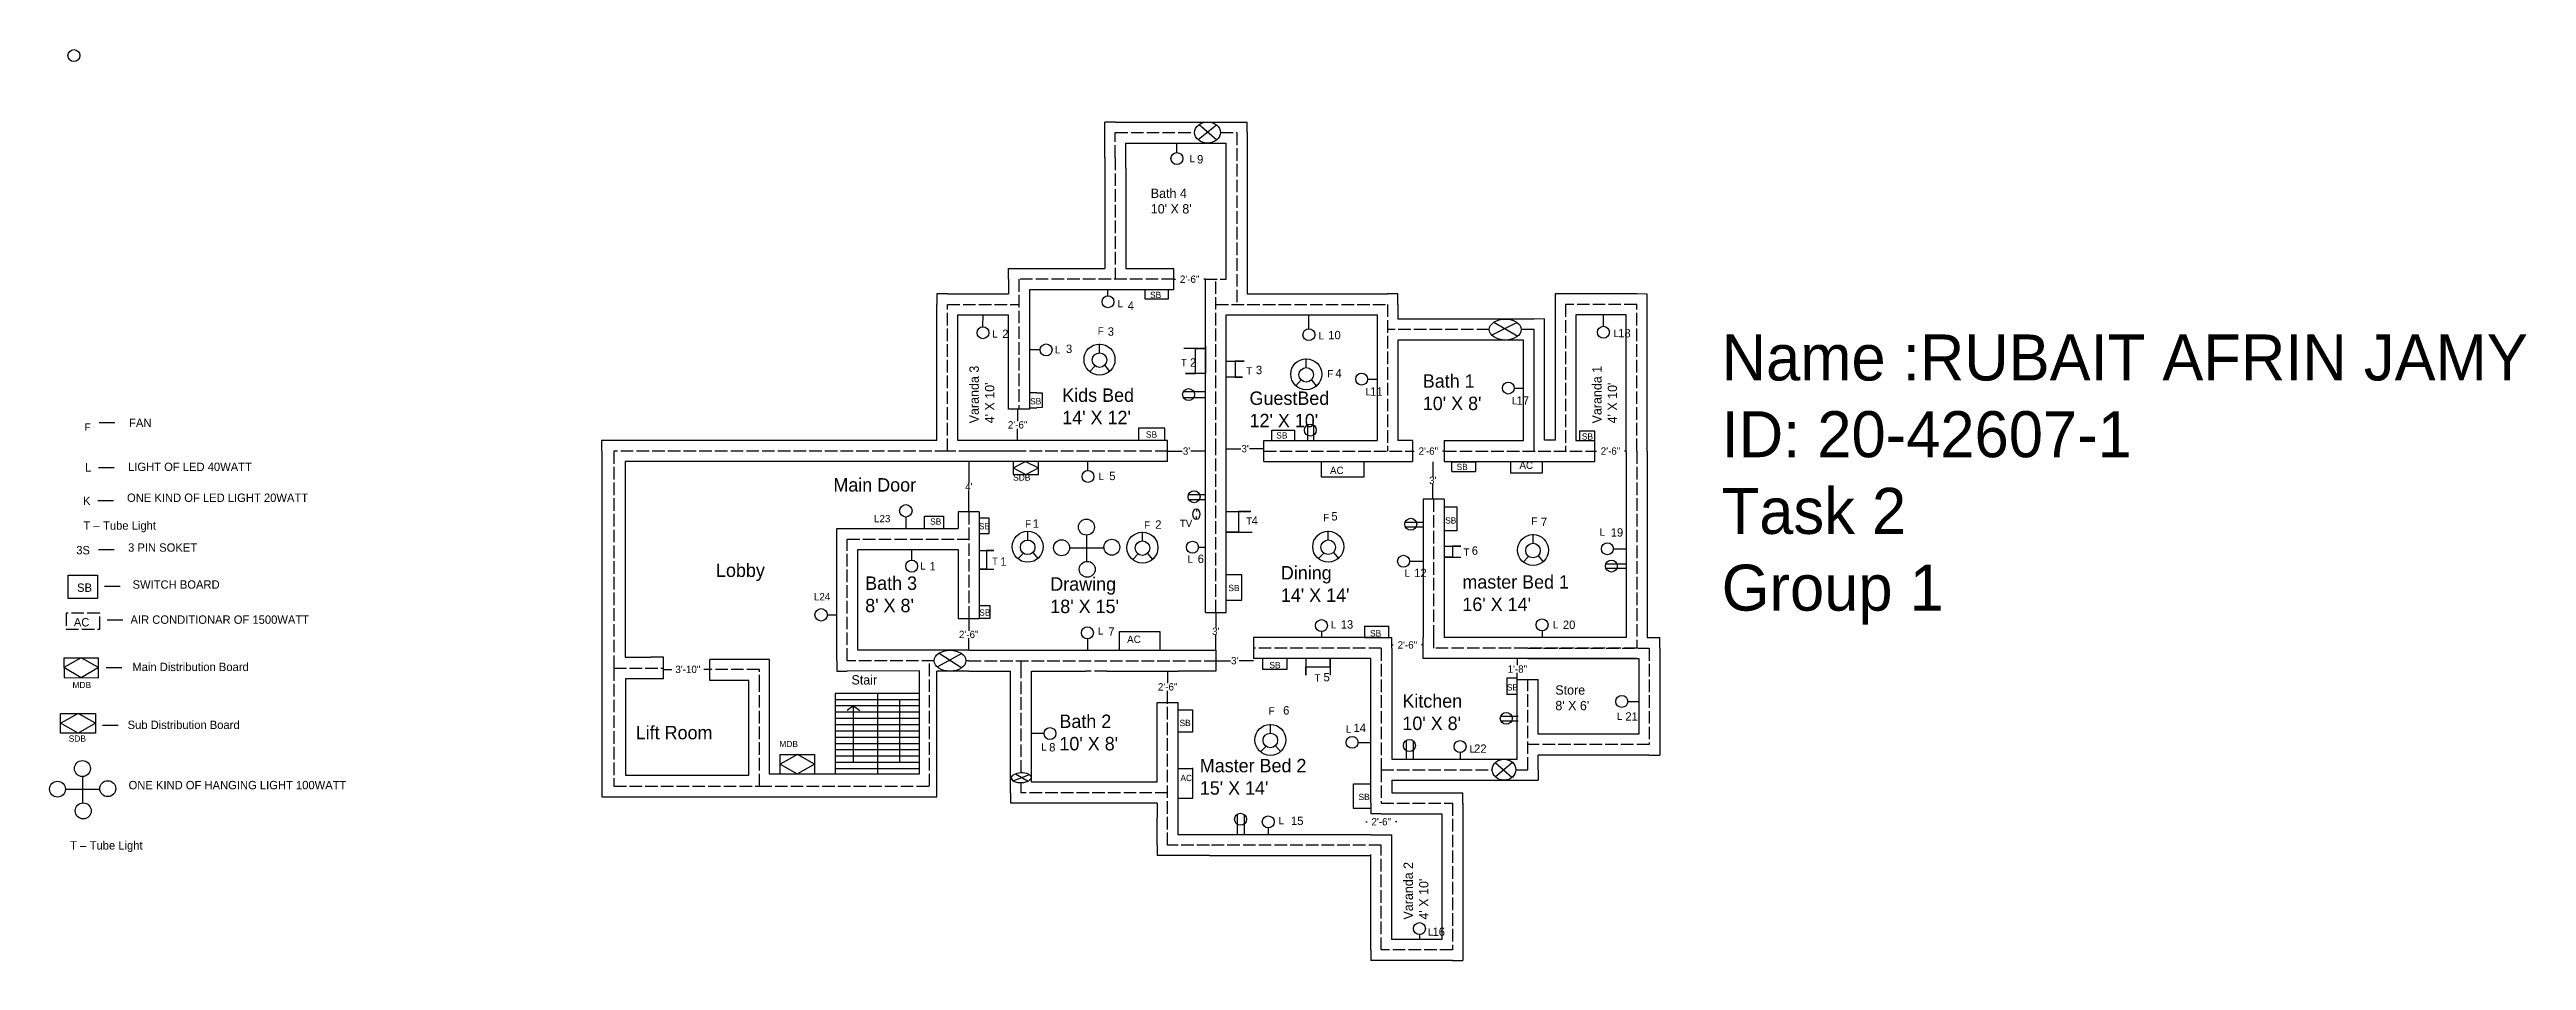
# Model space of a CAD drawing. Header units: inches. Extents: x -5062 to 1238, y 103 to 1231.
# Drawn here: x -2582 to -216, y 103 to 972 of the extents above; entities that cross this region are included whole.
import ezdxf

# ---------------------------------------------------------------- set-up
doc = ezdxf.new("R2010")
doc.units = ezdxf.units.IN
doc.header["$MEASUREMENT"] = 0
doc.linetypes.add('ACAD_ISO02W100', pattern=[15, 12, -3])
doc.dimstyles.new('Group Task', dxfattribs={"dimtxt": 7, "dimasz": 0.18, "dimexe": 0.18, "dimexo": 0.0625, "dimgap": 0.09, "dimtad": 0, "dimtih": 1, "dimtoh": 1, "dimdec": 0, "dimzin": 0, "dimdsep": 46, "dimlunit": 3, "dimtxsty": 'Standard', "dimcen": 0.09, "dimse1": 1, "dimse2": 1, "dimadec": 0, "dimazin": 0, "dimtfac": 1, "dimtdec": 0, "dimtofl": 0, "dimtmove": 0, "dimatfit": 3, "dimfxl": 1, "dimtolj": 1, "dimtzin": 0, "dimarcsym": 0})

msp = doc.modelspace()

# ---------------------------------------------------------------- texts
at = {"attachment_point": 1}
for s, insert, char_height, width in [('L', (-1493.1, 871.2), 7, 4.464), ('9', (-1486, 871.1), 8, 50.504), ("Bath 4\\P10' X 8'", (-1530.2, 839.1), 8.91, 5507.862), ('SB', (-1530.9, 740.6), 6, 9.579), ('L', (-1561.9, 732.9), 7, 4.464), ('4', (-1552.3, 731.4), 8, 50.504), ('L', (-1681.7, 704), 7, 4.464), ('2', (-1672.1, 704.5), 8, 50.504), ('L', (-1621.8, 688.9), 7, 4.464), ('3', (-1611.2, 690.2), 8, 50.504), ('F', (-1580.9, 706.7), 7, 13.839), ('3', (-1571.3, 706.7), 8, 50.504), ('L', (-1370, 702.2), 7, 4.464), ('10', (-1360.7, 703.3), 8, 50.504), ('L', (-1088.1, 704.5), 7, 4.464), ('18', (-1083.7, 705.1), 8, 50.504), ('Name :RUBAIT AFRIN JAMY\\PID: 20-42607-1^JTask 2^JGroup 1', (-984.9, 699.9), 43.913, 135410.496), ('T', (-1501.4, 676.6), 7, 5.272), ('2', (-1492.8, 677.1), 8, 50.504), ('T', (-1439.2, 668.6), 7, 5.272), ('3', (-1429.8, 670), 8, 50.504), ('F', (-1361.6, 665.9), 7, 13.839), ('4', (-1353.9, 666.8), 8, 50.504), ("Bath 1 \\P10' X 8'", (-1270.4, 661.9), 12.81, 13509.566), ('SB', (-1645.5, 639.2), 6, 9.579), ("Kids Bed\\P14' X 12'", (-1614.8, 648.4), 12.81, 13509.566), ("GuestBed \\P12' X 10'", (-1435.9, 645.5), 12.81, 13509.566), ('L', (-1325.1, 648.7), 7, 4.464), ('11', (-1320.7, 649.4), 8, 50.504), ('L', (-1185.3, 640.2), 7, 4.464), ('17', (-1180.8, 640.8), 8, 50.504), ('FAN', (-2506.1, 619.6), 8, 48), ('F', (-2548.6, 615), 7, 4.217), ('SB', (-1534.9, 607.5), 6, 9.579), ('SB', (-1410.4, 606.6), 6, 9.579), ('SB', (-1118.5, 605.6), 6, 9.579), ('L', (-2548.1, 577.1), 8, 75), ('LIGHT OF LED 40WATT', (-2507.1, 577.6), 8, 152.265), ('L', (-1580.1, 568), 7, 4.464), ('5', (-1569.9, 568.9), 8, 50.504), ('AC', (-1359, 573.7), 7, 24.13), ('SB', (-1238.1, 576.5), 6, 9.579), ('AC', (-1178.1, 578.6), 7, 14.339), ('K', (-2550.1, 545.1), 8, 75), ('ONE KIND OF LED LIGHT 20WATT', (-2508.1, 548.1), 8, 224.828), ('Main Door', (-1833.4, 562.8), 12.81, 13509.566), ('SDB', (-1661.7, 566.4), 6, 24.048), ('T {\\fArial|b0|i0|c0|p34;– }Tube Light ', (-2549.8, 521.6), 8, 298.098), ('L23', (-1794.6, 527.7), 7, 4.464), ('SB', (-1741, 524.4), 6, 9.579), ('F', (-1650.3, 522.7), 7, 13.839), ('1', (-1643, 523.4), 8, 50.504), ('F', (-1536.6, 521.5), 7, 13.839), ('2', (-1525.9, 522.5), 8, 50.504), ('TV', (-1502.5, 523.1), 7, 2.594), ('T', (-1439.2, 525.3), 7, 5.272), ('4', (-1433.9, 526.3), 8, 50.504), ('F', (-1365.6, 528.7), 7, 13.839), ('5', (-1357.7, 530.4), 8, 50.504), ('SB', (-1249.1, 525.5), 6, 9.579), ('F', (-1166.7, 525.3), 7, 13.839), ('7', (-1157.6, 525), 8, 50.504), ('3S', (-2556.6, 498.1), 8, 70.5), ('3 PIN SOKET', (-2507.1, 500.6), 8, 107.882), ('SB', (-1694.4, 519.9), 6, 9.579), ('6', (-1223.6, 497.7), 8, 50.504), ('L', (-1101.5, 514.8), 7, 4.464), ('19', (-1090.9, 515), 8, 50.504), ('Lobby', (-1945.5, 481.3), 12.81, 13509.566), ('L', (-1750.5, 482.5), 7, 4.464), ('1', (-1741.6, 482.7), 8, 50.504), ('T', (-1681.9, 487), 7, 5.272), ('1', (-1673.9, 487.2), 8, 50.504), ('L', (-1495.1, 489.1), 7, 4.464), ('6', (-1485.4, 489.8), 8, 50.504), ("Dining \\P14' X 14'", (-1406, 478.9), 12.81, 13509.566), ('L', (-1287.8, 475.8), 7, 4.464), ('12', (-1278.6, 476.4), 8, 50.504), ('T', (-1231.5, 495.7), 7, 5.272), ('SB', (-2555.8, 462.3), 8, 84.5), ('SWITCH BOARD', (-2502.8, 465.3), 8, 100.837), ('L24', (-1852, 453.2), 7, 4.464), ("Bath 3 \\P8' X 8'", (-1803, 469), 12.81, 13509.566), ("Drawing \\P18' X 15'", (-1626.2, 468.2), 12.81, 13509.566), ('SB', (-1456.1, 461), 6, 9.579), ("master Bed 1 \\P16' X 14'", (-1232.6, 470.2), 12.805, 13509.566), ('AC', (-2558.9, 429.3), 8, 20.5), ('AIR CONDITIONAR OF 1500WATT', (-2504.8, 431.8), 8, 206.511), ('SB', (-1694.1, 437.6), 6, 9.579), ('L', (-1358.1, 426.4), 7, 4.464), ('13', (-1348.8, 427.2), 8, 50.504), ('L', (-1146.2, 426.5), 7, 4.464), ('20', (-1136.6, 426.9), 8, 50.504), ('L', (-1580.8, 420.6), 7, 4.464), ('7', (-1570.7, 420.5), 8, 50.504), ('AC', (-1552.8, 412.5), 7, 23.744), ('SB', (-1320.8, 417.8), 6, 9.579), ('Main Distribution Board', (-2503, 386.7), 8, 171.181), ('SB', (-1416.9, 387.4), 6, 9.579), ('MDB', (-2560.2, 368.4), 6, 33.783), ('Stair', (-1816.1, 374.8), 8.91, 5507.862), ('T', (-1373.9, 375.7), 7, 5.272), ('5', (-1365.2, 376.9), 8, 50.504), ("Kitchen\\P10' X 8'", (-1289.9, 356.6), 12.81, 13509.566), ('SB', (-1190.1, 366.2), 6, 9.579), ("Store\\P8' X 6'", (-1143.8, 365.1), 8.91, 5507.862), (' Sub Distribution Board', (-2510.5, 331.4), 8, 205.603), ("Bath 2\\P10' X 8'", (-1617.5, 337.2), 12.81, 13509.566), ('SB', (-1502.8, 332.2), 6, 9.579), ('F', (-1417.7, 344.2), 7, 13.839), ('6', (-1403.8, 345.2), 8, 50.504), ('L', (-1084.9, 339.1), 7, 4.464), ('21', (-1076.9, 339.4), 8, 50.504), ('SDB', (-2563.8, 317.3), 6, 24.048), ('Lift Room', (-2022.2, 326.4), 12.81, 13509.566), ('MDB', (-1885, 312.1), 6, 33.783), ('L', (-1634.8, 309.8), 7, 4.464), ('8', (-1627.3, 310), 8, 50.504), ('L', (-1343.9, 326.8), 7, 4.464), ('14', (-1336.6, 328.5), 8, 50.504), ('L', (-1225.8, 308), 7, 4.464), ('22', (-1221.4, 308.7), 8, 50.504), ("Master Bed 2 \\P15' X 14'", (-1483.4, 294.9), 12.805, 13509.566), ('ONE KIND OF HANGING LIGHT 100WATT', (-2506.6, 273.9), 8, 269.915), ('AC', (-1501.9, 279.7), 6, 8.76), ('SB', (-1331.8, 261.6), 6, 9.579), ('L', (-1408.1, 239.6), 7, 4.464), ('15', (-1396.3, 239.8), 8, 50.504), ('T {\\fArial|b0|i0|c0|p34;– }Tube Light ', (-2562.6, 216.4), 8, 298.098), ('L', (-1265.6, 133.3), 7, 4.464), ('16', (-1261.1, 134), 8, 50.504)]:
    msp.add_mtext(s, dxfattribs=dict(at, insert=insert, char_height=char_height, width=width))
at = {"char_height": 8.91, "width": 5507.862, "attachment_point": 1, "rotation": 90}
for s, insert in [("Varanda 3\\P4' X 10'", (-1703.4, 615.1)), ("Varanda 1\\P4' X 10'", (-1108.6, 615)), ("Varanda 2\\P4' X 10'", (-1288.8, 141.6))]:
    msp.add_mtext(s, dxfattribs=dict(at, insert=insert))

# ---------------------------------------------------------------- blocks, each defined once
blk = doc.blocks.new('*D1')
at = {"color": 0, "lineweight": -2}
for p, q in [((-1657.4, 628.4), (-1657.4, 617.2)), ((-1657.4, 598.8), (-1657.4, 610))]:
    blk.add_line(p, q, dxfattribs=at)
at = {"color": 0}
for points in [[(-1657.4, 628.4), (-1657.3, 628.4), (-1657.4, 628.6)], [(-1657.4, 598.8), (-1657.3, 598.8), (-1657.4, 598.6)]]:
    blk.add_solid(points, dxfattribs=at)
at = {"layer": 'Defpoints', "color": 0}
for p in [(-1691.8, 628.6), (-1691.8, 598.6), (-1657.4, 598.6)]:
    blk.add_point(p, dxfattribs=at)
at = {"color": 0, "insert": (-1657.4, 613.6), "char_height": 7, "attachment_point": 5}
blk.add_mtext('\\A1;2\'-6"', dxfattribs=at)
blk = doc.blocks.new('*D2')
at = {"color": 0, "lineweight": -2}
for p, q in [((-1513.9, 588.6), (-1500.2, 588.6)), ((-1478.2, 588.6), (-1491.9, 588.6))]:
    blk.add_line(p, q, dxfattribs=at)
at = {"color": 0}
for points in [[(-1513.9, 588.6), (-1513.9, 588.6), (-1514.1, 588.6)], [(-1478.2, 588.6), (-1478.2, 588.6), (-1478.1, 588.6)]]:
    blk.add_solid(points, dxfattribs=at)
at = {"layer": 'Defpoints', "color": 0}
for p in [(-1514.1, 588.6), (-1478.1, 588.6), (-1478.1, 588.6)]:
    blk.add_point(p, dxfattribs=at)
at = {"color": 0, "insert": (-1496.1, 588.6), "char_height": 7, "attachment_point": 5}
blk.add_mtext("\\A1;3'", dxfattribs=at)
blk = doc.blocks.new('*D3')
at = {"color": 0, "lineweight": -2}
for p, q in [((-1457.9, 590.9), (-1444.2, 590.9)), ((-1422.2, 590.9), (-1435.9, 590.9))]:
    blk.add_line(p, q, dxfattribs=at)
at = {"color": 0}
for points in [[(-1457.9, 590.9), (-1457.9, 590.9), (-1458.1, 590.9)], [(-1422.2, 590.9), (-1422.2, 590.9), (-1422.1, 590.9)]]:
    blk.add_solid(points, dxfattribs=at)
at = {"layer": 'Defpoints', "color": 0}
for p in [(-1458.1, 590.9), (-1458.1, 588.6), (-1422.1, 588.6)]:
    blk.add_point(p, dxfattribs=at)
at = {"color": 0, "insert": (-1440.1, 590.9), "char_height": 7, "attachment_point": 5}
blk.add_mtext("\\A1;3'", dxfattribs=at)
blk = doc.blocks.new('*D4')
at = {"color": 0, "lineweight": -2}
for p, q in [((-1507.9, 752.6), (-1506.6, 752.6)), ((-1478.2, 752.6), (-1479.6, 752.6))]:
    blk.add_line(p, q, dxfattribs=at)
at = {"color": 0}
for points in [[(-1507.9, 752.6), (-1507.9, 752.6), (-1508.1, 752.6)], [(-1478.2, 752.6), (-1478.2, 752.6), (-1478.1, 752.6)]]:
    blk.add_solid(points, dxfattribs=at)
at = {"layer": 'Defpoints', "color": 0}
for p in [(-1508.1, 752.6), (-1478.1, 752.6), (-1478.1, 752.6)]:
    blk.add_point(p, dxfattribs=at)
at = {"color": 0, "insert": (-1493.1, 752.6), "char_height": 7, "attachment_point": 5}
blk.add_mtext('\\A1;2\'-6"', dxfattribs=at)
blk = doc.blocks.new('*D5')
at = {"color": 0, "lineweight": -2}
for p, q in [((-1279.9, 588.6), (-1278.6, 588.6)), ((-1250.2, 588.6), (-1251.6, 588.6))]:
    blk.add_line(p, q, dxfattribs=at)
at = {"color": 0}
for points in [[(-1279.9, 588.6), (-1279.9, 588.6), (-1280.1, 588.6)], [(-1250.2, 588.6), (-1250.2, 588.6), (-1250.1, 588.6)]]:
    blk.add_solid(points, dxfattribs=at)
at = {"layer": 'Defpoints', "color": 0}
for p in [(-1280.1, 588.6), (-1280.1, 588.6), (-1250.1, 588.6)]:
    blk.add_point(p, dxfattribs=at)
at = {"color": 0, "insert": (-1265.1, 588.6), "char_height": 7, "attachment_point": 5}
blk.add_mtext('\\A1;2\'-6"', dxfattribs=at)
blk = doc.blocks.new('*D6')
at = {"color": 0, "lineweight": -2}
for p, q in [((-1105.9, 588.6), (-1104.6, 588.6)), ((-1076.2, 588.6), (-1077.6, 588.6))]:
    blk.add_line(p, q, dxfattribs=at)
at = {"color": 0}
for points in [[(-1105.9, 588.6), (-1105.9, 588.6), (-1106.1, 588.6)], [(-1076.2, 588.6), (-1076.2, 588.6), (-1076.1, 588.6)]]:
    blk.add_solid(points, dxfattribs=at)
at = {"layer": 'Defpoints', "color": 0}
for p in [(-1106.1, 588.6), (-1076.1, 588.6), (-1076.1, 588.6)]:
    blk.add_point(p, dxfattribs=at)
at = {"color": 0, "insert": (-1091.1, 588.6), "char_height": 7, "attachment_point": 5}
blk.add_mtext('\\A1;2\'-6"', dxfattribs=at)
blk = doc.blocks.new('*D7')
at = {"color": 0, "lineweight": -2}
for p, q in [((-1260.9, 578.4), (-1260.9, 564.2)), ((-1260.9, 542.8), (-1260.9, 557))]:
    blk.add_line(p, q, dxfattribs=at)
at = {"color": 0}
for points in [[(-1261, 578.4), (-1260.9, 578.4), (-1260.9, 578.6)], [(-1261, 542.8), (-1260.9, 542.8), (-1260.9, 542.6)]]:
    blk.add_solid(points, dxfattribs=at)
at = {"layer": 'Defpoints', "color": 0}
for p in [(-1260.9, 578.6), (-1250.1, 578.6), (-1250.1, 542.6)]:
    blk.add_point(p, dxfattribs=at)
at = {"color": 0, "insert": (-1260.9, 560.6), "char_height": 7, "attachment_point": 5}
blk.add_mtext("\\A1;3'", dxfattribs=at)
blk = doc.blocks.new('*D8')
at = {"color": 0, "lineweight": -2}
for p, q in [((-1299.9, 403.6), (-1298.6, 403.6)), ((-1270.2, 403.6), (-1271.6, 403.6))]:
    blk.add_line(p, q, dxfattribs=at)
at = {"color": 0}
for points in [[(-1299.9, 403.6), (-1299.9, 403.5), (-1300.1, 403.6)], [(-1270.2, 403.6), (-1270.2, 403.5), (-1270.1, 403.6)]]:
    blk.add_solid(points, dxfattribs=at)
at = {"layer": 'Defpoints', "color": 0}
for p in [(-1300.1, 403.6), (-1300.1, 403.6), (-1270.1, 403.6)]:
    blk.add_point(p, dxfattribs=at)
at = {"color": 0, "insert": (-1285.1, 403.6), "char_height": 7, "attachment_point": 5}
blk.add_mtext('\\A1;2\'-6"', dxfattribs=at)
blk = doc.blocks.new('*D9')
at = {"color": 0, "lineweight": -2}
for p, q in [((-1180.1, 390.4), (-1180.1, 384.2)), ((-1180.1, 370.8), (-1180.1, 377))]:
    blk.add_line(p, q, dxfattribs=at)
at = {"color": 0}
for points in [[(-1180.1, 390.4), (-1180, 390.4), (-1180.1, 390.6)], [(-1180.1, 370.8), (-1180, 370.8), (-1180.1, 370.6)]]:
    blk.add_solid(points, dxfattribs=at)
at = {"layer": 'Defpoints', "color": 0}
for p in [(-1181.5, 390.6), (-1180.1, 370.6), (-1180.1, 370.6)]:
    blk.add_point(p, dxfattribs=at)
at = {"color": 0, "insert": (-1180.1, 380.6), "char_height": 7, "attachment_point": 5}
blk.add_mtext('\\A1;1\'-8"', dxfattribs=at)
blk = doc.blocks.new('*D10')
at = {"color": 0, "lineweight": -2}
for p, q in [((-1468.1, 434.4), (-1468.1, 420.2)), ((-1468.1, 398.8), (-1468.1, 413))]:
    blk.add_line(p, q, dxfattribs=at)
at = {"color": 0}
for points in [[(-1468.1, 434.4), (-1468, 434.4), (-1468.1, 434.6)], [(-1468.1, 398.8), (-1468, 398.8), (-1468.1, 398.6)]]:
    blk.add_solid(points, dxfattribs=at)
at = {"layer": 'Defpoints', "color": 0}
for p in [(-1468.1, 434.6), (-1468.1, 398.6), (-1468.1, 398.6)]:
    blk.add_point(p, dxfattribs=at)
at = {"color": 0, "insert": (-1468.1, 416.6), "char_height": 7, "attachment_point": 5}
blk.add_mtext("\\A1;3'", dxfattribs=at)
blk = doc.blocks.new('*D11')
at = {"color": 0, "lineweight": -2}
for p, q in [((-1467.9, 388.6), (-1454.2, 388.6)), ((-1432.2, 388.6), (-1445.9, 388.6))]:
    blk.add_line(p, q, dxfattribs=at)
at = {"color": 0}
for points in [[(-1467.9, 388.6), (-1467.9, 388.6), (-1468.1, 388.6)], [(-1432.2, 388.6), (-1432.2, 388.6), (-1432.1, 388.6)]]:
    blk.add_solid(points, dxfattribs=at)
at = {"layer": 'Defpoints', "color": 0}
for p in [(-1468.1, 388.6), (-1468.1, 388.6), (-1432.1, 400.6)]:
    blk.add_point(p, dxfattribs=at)
at = {"color": 0, "insert": (-1450.1, 388.6), "char_height": 7, "attachment_point": 5}
blk.add_mtext("\\A1;3'", dxfattribs=at)
blk = doc.blocks.new('*D12')
at = {"color": 0, "lineweight": -2}
for p, q in [((-1704.1, 578.4), (-1704.1, 558.2)), ((-1704.1, 530.8), (-1704.1, 551))]:
    blk.add_line(p, q, dxfattribs=at)
at = {"color": 0}
for points in [[(-1704.1, 578.4), (-1704, 578.4), (-1704.1, 578.6)], [(-1704.1, 530.8), (-1704, 530.8), (-1704.1, 530.6)]]:
    blk.add_solid(points, dxfattribs=at)
at = {"layer": 'Defpoints', "color": 0}
for p in [(-1704.1, 578.6), (-1704.1, 578.6), (-1704.1, 530.6)]:
    blk.add_point(p, dxfattribs=at)
at = {"color": 0, "insert": (-1704.1, 554.6), "char_height": 7, "attachment_point": 5}
blk.add_mtext("\\A1;4'", dxfattribs=at)
blk = doc.blocks.new('*D13')
at = {"color": 0, "lineweight": -2}
for p, q in [((-1324.9, 234.9), (-1323.6, 234.9)), ((-1295.3, 234.9), (-1296.6, 234.9))]:
    blk.add_line(p, q, dxfattribs=at)
at = {"color": 0}
for points in [[(-1324.9, 234.9), (-1324.9, 234.8), (-1325.1, 234.9)], [(-1295.3, 234.9), (-1295.3, 234.8), (-1295.1, 234.9)]]:
    blk.add_solid(points, dxfattribs=at)
at = {"layer": 'Defpoints', "color": 0}
for p in [(-1325.1, 234.9), (-1325.1, 234.9), (-1295.1, 234.9)]:
    blk.add_point(p, dxfattribs=at)
at = {"color": 0, "insert": (-1310.1, 234.9), "char_height": 7, "attachment_point": 5}
blk.add_mtext('\\A1;2\'-6"', dxfattribs=at)
blk = doc.blocks.new('*D14')
at = {"color": 0, "lineweight": -2}
for p, q in [((-1514.1, 378.4), (-1514.1, 367.2)), ((-1514.1, 348.8), (-1514.1, 360))]:
    blk.add_line(p, q, dxfattribs=at)
at = {"color": 0}
for points in [[(-1514.1, 378.4), (-1514, 378.4), (-1514.1, 378.6)], [(-1514.1, 348.8), (-1514, 348.8), (-1514.1, 348.6)]]:
    blk.add_solid(points, dxfattribs=at)
at = {"layer": 'Defpoints', "color": 0}
for p in [(-1514.1, 378.6), (-1514.1, 348.6), (-1514.1, 348.6)]:
    blk.add_point(p, dxfattribs=at)
at = {"color": 0, "insert": (-1514.1, 363.6), "char_height": 7, "attachment_point": 5}
blk.add_mtext('\\A1;2\'-6"', dxfattribs=at)
blk = doc.blocks.new('*D15')
at = {"color": 0, "linetype": 'ACAD_ISO02W100', "lineweight": -2}
for p, q in [((-1995.3, 380.3), (-1987.6, 380.3)), ((-1949.4, 380.3), (-1957.1, 380.3))]:
    blk.add_line(p, q, dxfattribs=at)
at = {"color": 0, "linetype": 'ACAD_ISO02W100'}
for points in [[(-1995.3, 380.3), (-1995.3, 380.3), (-1995.5, 380.3)], [(-1949.4, 380.3), (-1949.4, 380.3), (-1949.2, 380.3)]]:
    blk.add_solid(points, dxfattribs=at)
at = {"layer": 'Defpoints', "color": 0, "linetype": 'ACAD_ISO02W100'}
for p in [(-1995.5, 381.6), (-1949.2, 380.3), (-1949.2, 380.3)]:
    blk.add_point(p, dxfattribs=at)
at = {"color": 0, "linetype": 'ACAD_ISO02W100', "insert": (-1972.4, 380.3), "char_height": 7, "attachment_point": 5}
blk.add_mtext('\\A1;3\'-10"', dxfattribs=at)
blk = doc.blocks.new('*D16')
at = {"color": 0, "linetype": 'ACAD_ISO02W100', "lineweight": -2}
for p, q in [((-1704.1, 428.4), (-1704.1, 417.2)), ((-1704.1, 398.8), (-1704.1, 410))]:
    blk.add_line(p, q, dxfattribs=at)
at = {"color": 0, "linetype": 'ACAD_ISO02W100'}
for points in [[(-1704.1, 428.4), (-1704, 428.4), (-1704.1, 428.6)], [(-1704.1, 398.8), (-1704, 398.8), (-1704.1, 398.6)]]:
    blk.add_solid(points, dxfattribs=at)
at = {"layer": 'Defpoints', "color": 0, "linetype": 'ACAD_ISO02W100'}
for p in [(-1704.1, 428.6), (-1704.1, 398.6), (-1704.1, 398.6)]:
    blk.add_point(p, dxfattribs=at)
at = {"color": 0, "linetype": 'ACAD_ISO02W100', "insert": (-1704.1, 413.6), "char_height": 7, "attachment_point": 5}
blk.add_mtext('\\A1;2\'-6"', dxfattribs=at)

# ---------------------------------------------------------------- dimensions: what is measured, and where the dimension line sits
for base, p1, p2, picture, middle in [((-1478.1, 752.6), (-1508.1, 752.6), (-1478.1, 752.6), '*D4', (-1493.1, 752.6)), ((-1478.1, 588.6), (-1514.1, 588.6), (-1478.1, 588.6), '*D2', (-1496.1, 588.6)), ((-1458.1, 590.9), (-1422.1, 588.6), (-1458.1, 588.6), '*D3', (-1440.1, 590.9)), ((-1280.1, 588.6), (-1250.1, 588.6), (-1280.1, 588.6), '*D5', (-1265.1, 588.6)), ((-1076.1, 588.6), (-1106.1, 588.6), (-1076.1, 588.6), '*D6', (-1091.1, 588.6)), ((-1300.1, 403.6), (-1270.1, 403.6), (-1300.1, 403.6), '*D8', (-1285.1, 403.6)), ((-1468.1, 388.6), (-1432.1, 400.6), (-1468.1, 388.6), '*D11', (-1450.1, 388.6)), ((-1325.1, 234.9), (-1295.1, 234.9), (-1325.1, 234.9), '*D13', (-1310.1, 234.9))]:
    dim = msp.add_linear_dim(base=base, p1=p1, p2=p2, dimstyle='Group Task')
    dim.commit()
    dim.dimension.update_dxf_attribs({"geometry": picture, "text_midpoint": middle})
for base, p1, p2, picture, middle in [((-1657.4, 598.6), (-1691.8, 628.6), (-1691.8, 598.6), '*D1', (-1657.4, 613.6)), ((-1704.1, 578.6), (-1704.1, 530.6), (-1704.1, 578.6), '*D12', (-1704.1, 554.6)), ((-1260.9, 578.6), (-1250.1, 542.6), (-1250.1, 578.6), '*D7', (-1260.9, 560.6)), ((-1468.1, 398.6), (-1468.1, 434.6), (-1468.1, 398.6), '*D10', (-1468.1, 416.6)), ((-1514.1, 348.6), (-1514.1, 378.6), (-1514.1, 348.6), '*D14', (-1514.1, 363.6)), ((-1180.1, 370.6), (-1181.5, 390.6), (-1180.1, 370.6), '*D9', (-1180.1, 380.6))]:
    dim = msp.add_linear_dim(base=base, p1=p1, p2=p2, angle=90, dimstyle='Group Task')
    dim.commit()
    dim.dimension.update_dxf_attribs({"geometry": picture, "text_midpoint": middle})
at = {"linetype": 'ACAD_ISO02W100'}
dim = msp.add_linear_dim(base=(-1704.1, 398.6), p1=(-1704.1, 428.6), p2=(-1704.1, 398.6), angle=90, dimstyle='Group Task', dxfattribs=at)
dim.commit()
dim.dimension.update_dxf_attribs({"geometry": '*D16', "text_midpoint": (-1704.1, 413.6)})
dim = msp.add_linear_dim(base=(-1949.2, 380.3), p1=(-1995.5, 381.6), p2=(-1949.2, 380.3), dimstyle='Group Task', dxfattribs=at)
dim.commit()
dim.dimension.update_dxf_attribs({"geometry": '*D15', "text_midpoint": (-1972.4, 380.3)})

# ---------------------------------------------------------------- linework, layer by layer
for p, q in [((-1574.1, 878.6), (-1574.1, 902.6)), ((-1564.1, 902.6), (-1448.1, 902.6)), ((-1467.3, 899.7), (-1484.9, 885.7)), ((-1484, 900.3), (-1467.1, 885.6)), ((-1574.1, 868.6), (-1574.1, 878.6)), ((-1554.1, 882.6), (-1458.1, 882.6)), ((-1554.1, 858.6), (-1554.1, 882.6)), ((-1505.2, 873.5), (-1505.2, 882.6)), ((-1458.1, 868.6), (-1458.1, 878.6)), ((-1438.1, 892.6), (-1438.1, 738.6)), ((-1574.1, 868.6), (-1574.1, 762.8)), ((-1554.1, 858.6), (-1554.1, 762.6)), ((-1458.1, 752.6), (-1458.1, 868.6)), ((-1666.1, 752.6), (-1666.1, 762.8)), ((-1666.1, 762.8), (-1574.1, 762.8)), ((-1508.1, 762.6), (-1554.1, 762.6)), ((-1508.1, 742.6), (-1508.1, 762.6)), ((-1724.5, 738.6), (-1734.7, 738.6)), ((-1734.7, 738.6), (-1734.5, 728.6)), ((-1724.5, 738.6), (-1666.1, 738.6)), ((-1666.1, 752.6), (-1666.1, 738.6)), ((-1646.1, 742.6), (-1646.1, 628.6)), ((-1508.1, 742.6), (-1646.1, 742.6)), ((-1571.1, 736.9), (-1571.1, 742.6)), ((-1535.6, 733.6), (-1535.6, 742.6)), ((-1513.7, 733.6), (-1535.6, 733.6)), ((-1513.7, 742.6), (-1513.7, 733.6)), ((-1478.1, 588.6), (-1478.1, 752.6)), ((-1438.1, 738.6), (-1304.1, 738.6)), ((-1294.1, 738.8), (-1304.1, 738.6)), ((-1294.1, 728.6), (-1294.1, 738.8)), ((-1144, 738.6), (-1144.1, 728.6)), ((-1134.1, 738.6), (-1144, 738.6)), ((-1066.1, 738.6), (-1134.1, 738.6)), ((-1056.1, 738.5), (-1066.1, 738.6)), ((-1056.1, 728.6), (-1056.1, 738.5)), ((-1734.5, 598.6), (-1734.5, 728.6)), ((-1714.5, 598.6), (-1714.5, 718.6)), ((-1714.5, 718.6), (-1666.1, 718.6)), ((-1690.5, 707.3), (-1690.3, 718.6)), ((-1666.1, 628.6), (-1666.1, 718.6)), ((-1458.1, 718.6), (-1314.1, 718.6)), ((-1458.1, 588.6), (-1458.1, 718.6)), ((-1379.2, 705.4), (-1379.2, 718.6)), ((-1379.2, 718.6), (-1331, 718.6)), ((-1314.1, 718.6), (-1314.1, 598.6)), ((-1294.1, 728.6), (-1294.1, 714.6)), ((-1164.1, 714.6), (-1294.1, 714.6)), ((-1180.2, 711.3), (-1204.6, 699.3)), ((-1202.4, 711.7), (-1179.5, 698.4)), ((-1154.1, 714.7), (-1164.1, 714.6)), ((-1154.1, 704.6), (-1154.1, 714.7)), ((-1144.1, 728.6), (-1144.1, 598.9)), ((-1124.1, 718.6), (-1124.1, 598.6)), ((-1076.1, 718.6), (-1124.1, 718.6)), ((-1097.9, 707.7), (-1097.9, 718.6)), ((-1076.1, 588.6), (-1076.1, 718.6)), ((-1056.1, 588.6), (-1056.1, 728.6)), ((-1579.2, 682.4), (-1579.2, 690.9)), ((-1478.1, 686.6), (-1498.7, 686.6)), ((-1487.5, 662.8), (-1487.5, 686.6)), ((-1487.5, 686.6), (-1478.1, 686.6)), ((-1478.1, 689), (-1478.1, 662.8)), ((-1304.1, 704.6), (-1304.1, 704.6)), ((-1294.1, 694.6), (-1294.1, 598.6)), ((-1174.1, 694.6), (-1294.1, 694.6)), ((-1174.1, 598.6), (-1174.1, 694.6)), ((-1164.1, 588.6), (-1164.1, 704.6)), ((-1154.1, 598.9), (-1154.1, 704.6)), ((-1635.9, 685.1), (-1646.1, 685.1)), ((-1583.2, 669.9), (-1588.7, 664.4)), ((-1574.2, 670.4), (-1569.2, 664.4)), ((-1478.1, 662.8), (-1496.9, 662.8)), ((-1496.9, 662.8), (-1487.5, 662.8)), ((-1458.1, 674.4), (-1441, 674.4)), ((-1441, 674.4), (-1449.5, 674.4)), ((-1449.5, 674.4), (-1449.5, 659.3)), ((-1381.7, 668.4), (-1381.7, 676.9)), ((-1639, 644.1), (-1646.1, 644.1)), ((-1639, 644.1), (-1634, 644.1)), ((-1634, 644.1), (-1634, 630.1)), ((-1499.2, 639.8), (-1478.1, 639.8)), ((-1498.9, 645.6), (-1478.1, 645.6)), ((-1442.7, 659.3), (-1458.1, 659.3)), ((-1449.5, 659.3), (-1442.7, 659.3)), ((-1386.7, 656.5), (-1391.7, 651)), ((-1376.7, 656.4), (-1371.7, 650.4)), ((-1323.1, 657.3), (-1314.1, 657.3)), ((-1183, 648.8), (-1174.1, 648.8)), ((-2519.8, 615.6), (-2534.8, 615.6)), ((-1646.1, 628.6), (-1666.1, 628.6)), ((-1646.1, 630), (-1639, 630)), ((-1634, 630.1), (-1639, 630)), ((-1734.5, 598.6), (-2055, 598.6)), ((-2055, 598.6), (-2054.5, 578.6)), ((-1704.1, 598.6), (-1714.5, 598.6)), ((-1514.1, 598.6), (-1704.1, 598.6)), ((-1516.7, 610.6), (-1542, 610.6)), ((-1542, 610.6), (-1542, 598.6)), ((-1516.7, 598.6), (-1516.7, 610.6)), ((-1514.1, 578.6), (-1514.1, 598.6)), ((-1422.1, 598.6), (-1314.1, 598.6)), ((-1422.1, 578.6), (-1422.1, 598.6)), ((-1414.5, 598.6), (-1414.5, 608.7)), ((-1414.5, 608.7), (-1393.1, 608.7)), ((-1393.1, 608.7), (-1393.1, 598.6)), ((-1380.5, 613.6), (-1380.5, 598.6)), ((-1374.9, 613.6), (-1374.9, 598.6)), ((-1280.1, 598.6), (-1294.1, 598.6)), ((-1280.1, 598.6), (-1280.1, 578.6)), ((-1250.1, 598.6), (-1250.1, 578.6)), ((-1250.1, 598.6), (-1174.1, 598.6)), ((-1144.1, 598.9), (-1154.1, 598.9)), ((-1124.1, 598.6), (-1106.1, 598.6)), ((-1106.1, 607.6), (-1120.6, 607.6)), ((-1120.6, 607.6), (-1120.6, 598.6)), ((-1106.1, 598.6), (-1106.1, 607.6)), ((-1106.1, 578.6), (-1106.1, 598.6)), ((-2520.4, 572.5), (-2535.4, 572.5)), ((-2054.5, 578.6), (-2054.5, 258.6)), ((-1734.5, 578.6), (-2032.2, 578.6)), ((-2032.2, 578.6), (-2032.2, 392)), ((-1704.1, 578.6), (-1734.5, 578.6)), ((-1514.1, 578.6), (-1704.1, 578.6)), ((-1661.7, 578.6), (-1661.7, 566.4)), ((-1661.7, 572.5), (-1649.8, 578.6)), ((-1661.7, 572.5), (-1649.6, 566.4)), ((-1656.5, 588.6), (-1656.5, 588.6)), ((-1637.4, 578.6), (-1651.8, 578.6)), ((-1649.8, 578.6), (-1637.4, 572.5)), ((-1649.6, 566.4), (-1637.4, 572.5)), ((-1637.4, 566.4), (-1637.4, 578.6)), ((-1590.2, 570.1), (-1590.2, 578.6)), ((-1478.1, 434.6), (-1478.1, 588.6)), ((-1458.1, 434.6), (-1458.1, 588.6)), ((-1422.1, 578.6), (-1280.1, 578.6)), ((-1367.4, 578.6), (-1367.4, 564.2)), ((-1326.5, 564.2), (-1326.5, 578.6)), ((-1304.1, 588.6), (-1304.1, 588.6)), ((-1250.1, 578.6), (-1106.1, 578.6)), ((-1242.7, 569.1), (-1242.7, 578.4)), ((-1242.7, 578.4), (-1220.1, 578.4)), ((-1242.7, 569.1), (-1220.1, 569.1)), ((-1220.1, 578.4), (-1220.1, 569.1)), ((-1186.6, 578.6), (-1186.6, 567.8)), ((-1156.2, 567.8), (-1156.2, 578.6)), ((-1076.1, 588.6), (-1076.1, 410.6)), ((-1056.1, 588.6), (-1056.1, 410.6)), ((-1661.7, 566.4), (-1637.4, 566.4)), ((-1494.2, 547.2), (-1478.1, 547.2)), ((-1367.4, 564.2), (-1326.5, 564.2)), ((-1186.6, 567.8), (-1156.2, 567.8)), ((-2521, 541.3), (-2536, 541.3)), ((-1764.2, 525.6), (-1764.2, 514.6)), ((-1746.4, 514.6), (-1746.4, 526.6)), ((-1746.4, 526.6), (-1728.2, 526.6)), ((-1728.2, 526.6), (-1728.2, 514.6)), ((-1714.1, 530.6), (-1714.1, 514.6)), ((-1694.1, 530.6), (-1714.1, 530.6)), ((-1694.1, 530.6), (-1694.1, 428.6)), ((-1694.1, 524.9), (-1684.9, 524.9)), ((-1684.9, 524.9), (-1684.9, 509.7)), ((-1493.9, 542.3), (-1478.1, 542.3)), ((-1486.7, 533.5), (-1486.7, 531.1)), ((-1486.7, 523.3), (-1486.7, 526.3)), ((-1458.1, 531), (-1434.8, 531)), ((-1434.8, 531), (-1446.4, 531)), ((-1446.4, 531), (-1446.4, 511.2)), ((-1287.2, 520.9), (-1270.1, 520.9)), ((-1270.1, 542.6), (-1270.1, 410.6)), ((-1250.1, 542.6), (-1270.1, 542.6)), ((-1250.1, 542.6), (-1250.1, 410.6)), ((-1250.1, 535.4), (-1237.9, 535.4)), ((-1237.9, 535.4), (-1237.9, 512.4)), ((-1830.1, 504.6), (-1830.1, 514.7)), ((-1830.1, 514.7), (-1820.1, 514.6)), ((-1830.1, 388.6), (-1830.1, 504.6)), ((-1820.1, 514.6), (-1714.1, 514.6)), ((-1704.1, 504.6), (-1704.1, 504.6)), ((-1684.9, 509.7), (-1694.1, 509.7)), ((-1647.8, 503.8), (-1647.8, 512.3)), ((-1538.2, 503), (-1538.2, 511.5)), ((-1484.7, 496.9), (-1478.1, 496.9)), ((-1446.4, 511.2), (-1458.1, 511.2)), ((-1458.1, 511.2), (-1433.5, 511.2)), ((-1360.7, 503.9), (-1360.7, 512.4)), ((-1287.1, 516.3), (-1270.1, 516.3)), ((-1237.9, 512.4), (-1250.1, 512.4)), ((-1250.1, 497.8), (-1234.1, 497.8)), ((-1234.1, 497.8), (-1242.1, 497.8)), ((-1242.1, 497.8), (-1242.1, 487.5)), ((-1165.1, 500.7), (-1165.1, 509.2)), ((-2520.4, 494.5), (-2535.4, 494.5)), ((-1810.1, 398.6), (-1810.1, 494.6)), ((-1810.1, 494.6), (-1714.1, 494.6)), ((-1758.6, 484.5), (-1758.6, 494.6)), ((-1714.1, 494.6), (-1714.1, 428.6)), ((-1694.1, 493.9), (-1680.2, 493.9)), ((-1687.1, 476.1), (-1694.1, 476.1)), ((-1694.1, 476.1), (-1680.2, 476.1)), ((-1680.2, 493.9), (-1687.1, 493.9)), ((-1687.1, 493.9), (-1687.1, 476.1)), ((-1651.8, 491.3), (-1657.3, 485.8)), ((-1642.8, 491.8), (-1637.8, 485.8)), ((-1542.2, 490.5), (-1547.7, 485)), ((-1533.2, 491), (-1528.2, 485)), ((-1364.7, 491.4), (-1370.2, 485.9)), ((-1355.7, 491.9), (-1350.7, 485.9)), ((-1283.1, 483.5), (-1270.1, 483.5)), ((-1242.1, 487.5), (-1250.1, 487.5)), ((-1250.1, 487.5), (-1234.1, 487.5)), ((-1169.1, 488.2), (-1174.6, 482.7)), ((-1160.1, 488.7), (-1155.1, 482.7)), ((-1095.7, 480.9), (-1076.1, 480.9)), ((-1095.7, 476.9), (-1076.1, 476.9)), ((-1088.3, 495.4), (-1076.1, 495.4)), ((-2514.7, 459.3), (-2529.7, 459.3)), ((-1443.2, 470.4), (-1458.1, 470.4)), ((-1443.2, 446.5), (-1443.2, 470.4)), ((-2512.2, 427.3), (-2527.2, 427.3)), ((-1839, 432.4), (-1830.1, 432.4)), ((-1694.1, 428.6), (-1714.1, 428.6)), ((-1694.1, 441.4), (-1684, 441.4)), ((-1684, 428.9), (-1694.1, 428.9)), ((-1684, 441.4), (-1684, 428.9)), ((-1478.1, 434.6), (-1458.1, 434.6)), ((-1458.1, 446.5), (-1443.2, 446.5)), ((-1590.8, 409.4), (-1590.8, 398.6)), ((-1560, 398.6), (-1560, 416.6)), ((-1560, 416.6), (-1521.5, 416.6)), ((-1521.5, 416.6), (-1521.5, 398.6)), ((-1310.1, 410.6), (-1432.1, 410.6)), ((-1432.1, 410.6), (-1432.1, 390.6)), ((-1367.2, 416.4), (-1367.2, 410.6)), ((-1326, 421.7), (-1326, 410.6)), ((-1326, 421.7), (-1302.9, 421.7)), ((-1326, 410.6), (-1302.9, 410.6)), ((-1310.1, 410.6), (-1300.1, 410.6)), ((-1302.9, 410.6), (-1302.9, 421.7)), ((-1300.1, 400.6), (-1300.1, 410.6)), ((-1270.1, 390.6), (-1270.1, 410.6)), ((-1260.1, 410.6), (-1260.1, 400.6)), ((-1076.1, 410.6), (-1250.1, 410.6)), ((-1156.5, 417.1), (-1156.5, 410.6)), ((-1056.1, 410.6), (-1054.1, 410.6)), ((-1054.1, 410.6), (-1044.1, 410.6)), ((-1044.1, 400.6), (-1044.1, 410.6)), ((-2568.4, 391.3), (-2535.4, 391.3)), ((-2551.9, 391.3), (-2568.4, 382.1)), ((-2568.4, 391.3), (-2568.1, 372.6)), ((-2551.8, 372.4), (-2568.3, 382)), ((-2535.4, 382.1), (-2551.9, 391.3)), ((-2535.4, 382.1), (-2551.8, 372.4)), ((-2535.4, 372.2), (-2535.4, 391.3)), ((-2513.1, 381.9), (-2528.1, 381.9)), ((-2032.2, 392), (-2007.8, 392)), ((-1995.5, 391.9), (-2007.8, 392)), ((-1995.5, 371.4), (-1995.5, 391.9)), ((-1894.5, 389.6), (-1951.5, 389.6)), ((-1951.5, 369.6), (-1951.5, 389.6)), ((-1894.7, 388.3), (-1894.7, 280.7)), ((-1894.5, 371.4), (-1894.5, 389.6)), ((-1830.1, 388.6), (-1830.1, 378.7)), ((-1830.1, 378.7), (-1820.1, 378.6)), ((-1751.1, 378.9), (-1820.1, 378.6)), ((-1704.1, 398.6), (-1810.1, 398.6)), ((-1751.1, 280.7), (-1751.1, 378.9)), ((-1734.5, 258.6), (-1734.5, 378.6)), ((-1704.1, 378.6), (-1734.5, 378.6)), ((-1710.7, 395.4), (-1734, 382.6)), ((-1732.3, 395.8), (-1710.8, 381.8)), ((-1704.1, 398.6), (-1468.1, 398.6)), ((-1704.1, 378.6), (-1664.1, 378.6)), ((-1664.1, 262.6), (-1664.1, 378.6)), ((-1644.1, 272.6), (-1644.1, 378.6)), ((-1644.1, 378.6), (-1592.1, 378.6)), ((-1572.1, 378.6), (-1524.1, 378.6)), ((-1524.1, 378.6), (-1504.2, 378.6)), ((-1468.1, 378.6), (-1504.2, 378.6)), ((-1468.1, 398.6), (-1468.1, 378.6)), ((-1320.1, 390.6), (-1432.1, 390.6)), ((-1423.4, 390.6), (-1423.4, 380.4)), ((-1423.4, 380.4), (-1399.9, 380.4)), ((-1399.9, 380.4), (-1399.9, 390.6)), ((-1382.2, 390.6), (-1382.2, 374.7)), ((-1382.2, 374.7), (-1382.2, 382.7)), ((-1382.2, 382.7), (-1358.9, 382.7)), ((-1358.9, 382.7), (-1358.9, 390.6)), ((-1358.9, 390.6), (-1358.9, 374.7)), ((-1320.1, 252.6), (-1320.1, 390.6)), ((-1300.1, 400.6), (-1300.1, 294.6)), ((-1066.1, 390.6), (-1270.1, 390.6)), ((-1170.1, 400.6), (-1172.1, 400.6)), ((-1170.1, 390.6), (-1064.1, 390.6)), ((-1064.1, 390.6), (-1064.1, 318.6)), ((-1044.1, 400.6), (-1044.1, 308.6)), ((-2568.1, 372.6), (-2535.4, 372.2)), ((-1995.5, 371.4), (-2032, 371.4)), ((-2032, 371.4), (-2032, 279.5)), ((-1914.3, 369.6), (-1951.5, 369.6)), ((-1914.3, 279.5), (-1914.3, 369.6)), ((-1751.1, 357.4), (-1831.6, 357.4)), ((-1831.6, 357.4), (-1831.6, 285.4)), ((-1791.4, 357.4), (-1791.4, 280.7)), ((-1190.2, 372.2), (-1180.5, 372.2)), ((-1190.2, 372.2), (-1190.2, 356.3)), ((-1180.5, 356.3), (-1190.2, 356.3)), ((-1180.1, 294.6), (-1180.1, 370.6)), ((-1180.1, 370.6), (-1160.1, 370.6)), ((-1160.1, 318.6), (-1160.1, 370.6)), ((-2571.5, 319.6), (-2571.5, 338.2)), ((-2571.2, 338.2), (-2538.2, 338.2)), ((-2554.7, 338.2), (-2571.2, 329)), ((-2538.2, 329), (-2554.7, 338.2)), ((-2538.2, 338.2), (-2538.2, 319.6)), ((-1751.1, 351.4), (-1831.6, 351.4)), ((-1751.1, 345.4), (-1831.6, 345.4)), ((-1751.1, 339.4), (-1831.6, 339.4)), ((-1751.1, 333.4), (-1831.6, 333.4)), ((-1814.2, 345.4), (-1820.1, 341.2)), ((-1814.2, 291.4), (-1814.2, 345.4)), ((-1814.2, 345.4), (-1808.2, 341.2)), ((-1770.2, 351.4), (-1770.2, 291.4)), ((-1524.1, 272.6), (-1524.1, 348.6)), ((-1524.1, 348.6), (-1504.1, 348.6)), ((-1504.1, 222.6), (-1504.1, 348.6)), ((-1504.1, 341.7), (-1490.3, 341.7)), ((-1490.3, 341.7), (-1490.3, 320.5)), ((-1195.9, 335.8), (-1179.3, 335.8)), ((-1195.9, 331.3), (-1179.3, 331.3)), ((-1074.5, 349.7), (-1064.1, 349.7)), ((-2554.8, 319.6), (-2571.5, 328.9)), ((-2538.2, 319.6), (-2571.5, 319.6)), ((-2538.2, 328.9), (-2554.8, 319.6)), ((-2516.5, 326.9), (-2531.5, 326.9)), ((-1751.1, 327.4), (-1831.6, 327.4)), ((-1751.1, 321.4), (-1831.6, 321.4)), ((-1751.1, 315.4), (-1831.6, 315.4)), ((-1751.1, 309.4), (-1831.6, 309.4)), ((-1632.2, 319.1), (-1644.1, 319.1)), ((-1490.3, 320.5), (-1504.1, 320.5)), ((-1416, 319.5), (-1416, 328)), ((-1332.2, 310.7), (-1320.1, 310.7)), ((-1286.2, 312.5), (-1286.2, 294.6)), ((-1279.6, 312.2), (-1279.6, 294.6)), ((-1064.1, 318.6), (-1160.1, 318.6)), ((-1044.1, 308.6), (-1044.1, 298.6)), ((-1884.2, 280.7), (-1884.2, 299.1)), ((-1884.2, 299.1), (-1851.3, 299.1)), ((-1867.7, 299.1), (-1884.2, 289.9)), ((-1884.2, 289.9), (-1868, 280.7)), ((-1868, 280.7), (-1851.3, 289.9)), ((-1851.3, 289.9), (-1867.7, 299.1)), ((-1851.3, 299.1), (-1851.3, 280.7)), ((-1751.1, 303.4), (-1831.6, 303.4)), ((-1751.1, 297.4), (-1831.6, 297.4)), ((-1751.1, 291.4), (-1831.6, 291.4)), ((-1751.1, 285.4), (-1831.6, 285.4)), ((-1831.6, 285.4), (-1831.6, 280.7)), ((-1770.2, 291.4), (-1814.2, 291.4)), ((-1504.1, 285.6), (-1490, 285.6)), ((-1490, 257.3), (-1490, 286.4)), ((-1420, 307), (-1425.5, 301.5)), ((-1411, 307.5), (-1406, 301.5)), ((-1300.1, 294.6), (-1180.1, 294.6)), ((-1234.8, 300.9), (-1234.8, 300.9)), ((-1234.8, 300.9), (-1234.8, 294.6)), ((-1185.4, 277.1), (-1201.4, 291.1)), ((-1184.7, 291.5), (-1200.9, 277.7)), ((-1054.1, 298.6), (-1160.1, 298.6)), ((-1160.1, 284.6), (-1160.1, 298.6)), ((-1160.1, 284.6), (-1160.1, 274.6)), ((-1054.1, 298.6), (-1044.1, 298.6)), ((-2032, 279.5), (-1914.3, 279.5)), ((-1894.7, 280.7), (-1751.1, 280.7)), ((-1664.1, 262.6), (-1664.1, 252.6)), ((-1663.2, 276), (-1661.7, 273.9)), ((-1661.7, 273.9), (-1646.1, 280)), ((-1659.4, 280.7), (-1647.4, 273.6)), ((-1524.1, 272.6), (-1644.1, 272.6)), ((-1336.5, 247.6), (-1336.5, 271)), ((-1336.5, 271), (-1320.1, 271)), ((-1300.1, 274.6), (-1170.1, 274.6)), ((-1300.1, 274.6), (-1300.1, 262.6)), ((-1300.1, 262.6), (-1242.1, 262.6)), ((-1183.8, 278.7), (-1185.4, 277.1)), ((-1170.1, 274.6), (-1160.1, 274.6)), ((-2054.5, 258.6), (-1734.5, 258.6)), ((-1654.1, 252.6), (-1664.1, 252.6)), ((-1524.1, 252.6), (-1654.1, 252.6)), ((-1524.1, 252.6), (-1524.1, 238.6)), ((-1524.1, 212.6), (-1524.1, 238.6)), ((-1504.1, 257.3), (-1490, 257.3)), ((-1447.6, 242.2), (-1447.6, 222.6)), ((-1441.1, 241.9), (-1441.1, 222.6)), ((-1320.1, 247.6), (-1336.5, 247.6)), ((-1310.1, 252.6), (-1301.7, 252.6)), ((-1474.1, 222.6), (-1504.1, 222.6)), ((-1320.1, 222.6), (-1474.1, 222.6)), ((-1418, 229.1), (-1418, 222.6)), ((-1320.1, 222.6), (-1300.1, 222.6)), ((-1300.1, 203.8), (-1300.1, 222.6)), ((-1524.1, 212.6), (-1524.1, 202.6)), ((-1474.1, 202.6), (-1524.1, 202.6)), ((-1474.1, 202.6), (-1384.1, 202.6)), ((-1384.1, 202.6), (-1364.1, 202.6)), ((-1364.1, 202.6), (-1320.1, 202.6)), ((-1320.1, 112.6), (-1320.1, 203.8)), ((-1273.6, 127.3), (-1273.6, 122.6))]:
    msp.add_line(p, q)
at = {"linetype": 'ACAD_ISO02W100'}
for p, q in [((-1564.1, 902.6), (-1574.1, 902.6)), ((-1448.1, 902.6), (-1438.1, 902.6)), ((-1438.1, 892.6), (-1438.1, 902.6)), ((-1564.1, 892.6), (-1488.4, 892.6)), ((-1564.1, 868.6), (-1564.1, 892.6)), ((-1476.3, 892.6), (-1475.1, 892.6)), ((-1463.6, 892.6), (-1448.1, 892.6)), ((-1458.1, 878.6), (-1458.1, 882.6)), ((-1448.1, 892.6), (-1448.1, 728.6)), ((-1564.1, 868.6), (-1564.1, 752.6)), ((-1508.1, 752.6), (-1656.1, 752.6)), ((-1656.1, 752.6), (-1656.1, 628.6)), ((-1478.9, 752.6), (-1458.1, 752.6)), ((-1468.1, 588.6), (-1468.1, 752.6)), ((-1724.5, 588.6), (-1724.5, 728.6)), ((-1724.5, 728.6), (-1656.1, 728.6)), ((-1468.1, 728.6), (-1304.1, 728.6)), ((-1304.1, 728.6), (-1304.1, 588.6)), ((-1066.1, 728.6), (-1134.1, 728.6)), ((-1134.1, 728.6), (-1134.1, 588.6)), ((-1066.1, 588.6), (-1066.1, 728.6)), ((-1206.9, 704.6), (-1304.1, 704.6)), ((-1164.1, 704.6), (-1176.3, 704.6)), ((-1724.5, 588.6), (-2043.1, 588.6)), ((-2043.1, 588.6), (-2043.1, 381.4)), ((-1656.5, 588.6), (-1724.5, 588.6)), ((-1514.1, 588.6), (-1704.1, 588.6)), ((-1468.1, 434.6), (-1468.1, 588.6)), ((-1422.1, 588.6), (-1280.1, 588.6)), ((-1250.1, 588.6), (-1106.1, 588.6)), ((-1066.1, 588.6), (-1066.1, 400.6)), ((-1704.1, 530.6), (-1704.1, 428.6)), ((-1260.1, 542.6), (-1260.1, 410.6)), ((-1820.1, 388.6), (-1820.1, 504.6)), ((-1820.1, 504.6), (-1704.1, 504.6)), ((-2043.1, 381.4), (-1995.7, 381.4)), ((-2043.1, 381.4), (-2043.1, 268.8)), ((-1904.1, 380.3), (-1949.2, 380.3)), ((-1904.1, 363.1), (-1904.1, 380.3)), ((-1737, 388.6), (-1820.1, 388.6)), ((-1741.7, 268.8), (-1741.7, 388.6)), ((-1721.3, 388.6), (-1723, 388.6)), ((-1704.1, 388.6), (-1706.8, 388.6)), ((-1704.1, 388.6), (-1468.1, 388.6)), ((-1654.1, 378.6), (-1654.1, 388.6)), ((-1654.1, 281.8), (-1654.1, 378.6)), ((-1572.1, 378.6), (-1592.1, 378.6)), ((-1578.6, 378.6), (-1583.9, 378.6)), ((-1310.1, 400.6), (-1432.1, 400.6)), ((-1310.1, 400.6), (-1310.1, 284.6)), ((-1066.1, 400.6), (-1260.1, 400.6)), ((-1170.1, 400.6), (-1054.1, 400.6)), ((-1054.1, 400.6), (-1054.1, 308.6)), ((-1904.1, 268.8), (-1904.1, 363.1)), ((-1170.1, 284.6), (-1170.1, 370.6)), ((-1514.1, 212.6), (-1514.1, 348.6)), ((-1054.1, 308.6), (-1170.1, 308.6)), ((-1310.1, 284.6), (-1204.1, 284.6)), ((-1310.1, 284.6), (-1310.1, 252.6)), ((-1181.5, 284.6), (-1170.1, 284.6)), ((-2043.1, 268.8), (-1904.1, 268.8)), ((-1904.1, 268.8), (-1741.7, 268.8)), ((-1654.1, 276.9), (-1654.1, 277.5)), ((-1654.1, 262.6), (-1654.1, 272)), ((-1514.1, 262.6), (-1654.1, 262.6)), ((-1242.1, 262.6), (-1232.1, 262.6)), ((-1232.1, 252.6), (-1232.1, 262.6)), ((-1320.1, 252.6), (-1320.1, 242.6)), ((-1319.4, 242.6), (-1320.1, 242.6)), ((-1310.1, 242.6), (-1319.4, 242.6)), ((-1310.1, 252.6), (-1242.1, 252.6)), ((-1300.1, 252.5), (-1303.3, 252.6)), ((-1242.1, 252.6), (-1242.1, 112.6)), ((-1474.1, 212.6), (-1514.1, 212.6)), ((-1310.1, 212.6), (-1474.1, 212.6)), ((-1310.1, 203.8), (-1310.1, 212.6)), ((-1310.1, 112.6), (-1310.1, 203.8)), ((-1320.1, 112.6), (-1320.1, 102.6)), ((-1310.1, 102.6), (-1320.1, 102.6)), ((-1242.1, 112.6), (-1310.1, 112.6)), ((-1242.1, 102.6), (-1232.1, 102.6)), ((-1232.1, 112.6), (-1232.1, 102.6))]:
    msp.add_line(p, q, dxfattribs=at)
at = {"ltscale": 8}
for p, q in [((-1591.5, 508.3), (-1591.5, 483.3)), ((-1608, 496.3), (-1574.5, 496.3)), ((-2567.1, 265.9), (-2533.6, 265.9)), ((-2550.6, 277.9), (-2550.6, 252.9))]:
    msp.add_line(p, q, dxfattribs=at)
at = {"linetype": 'ByBlock'}
for p, q in [((-1310.1, 242.6), (-1252.1, 242.6)), ((-1252.1, 242.6), (-1252.1, 122.6)), ((-1232.1, 252.6), (-1232.1, 112.6)), ((-1300.1, 122.6), (-1300.1, 203.8)), ((-1252.1, 122.6), (-1300.1, 122.6)), ((-1242.1, 102.6), (-1310.1, 102.6))]:
    msp.add_line(p, q, dxfattribs=at)
msp.add_lwpolyline([(-2564.3, 470.3), (-2536.3, 470.3), (-2536.3, 447.8), (-2564.3, 447.8)], close=True)
at = {"linetype": 'ACAD_ISO02W100'}
msp.add_lwpolyline([(-2566.3, 418.8), (-2534.2, 418.8), (-2534.2, 434), (-2566.3, 434)], close=True, dxfattribs=at)
for centre, radius in [((-2558.8, 966), 5.71), ((-1505.2, 867.8), 5.71), ((-1571.1, 731.1), 5.71), ((-1690.5, 701.6), 5.71), ((-1630.2, 685.1), 5.71), ((-1579.2, 675.9), 14.8), ((-1379.2, 699.7), 5.71), ((-1097.9, 702), 5.71), ((-1579.2, 675.4), 6.95), ((-1381.7, 661.9), 14.8), ((-1381.7, 661.4), 6.95), ((-1328.8, 657.3), 5.71), ((-1494.1, 642.5), 5.71), ((-1188.7, 648.8), 5.71), ((-1377.8, 608.6), 5.71), ((-1590.2, 564.4), 5.71), ((-1488.9, 545.1), 5.71), ((-1764.2, 531.6), 5.97), ((-1281.9, 518.8), 5.71), ((-1647.8, 497.3), 14.8), ((-1647.8, 496.8), 6.95), ((-1538.2, 496.5), 14.8), ((-1538.2, 496), 6.95), ((-1490.4, 496.9), 5.71), ((-1360.7, 497.4), 14.8), ((-1360.7, 496.9), 6.95), ((-1165.1, 494.2), 14.8), ((-1165.1, 493.7), 6.95), ((-1094.1, 495.4), 5.71), ((-1758.6, 478.8), 5.71), ((-1288.8, 483.5), 5.71), ((-1090.3, 478.9), 5.71), ((-1845, 432.4), 5.98), ((-1367.2, 422.1), 5.71), ((-1156.5, 422.8), 5.71), ((-1590.8, 415.2), 5.71), ((-1080.3, 349.7), 5.71), ((-1190.7, 333.6), 5.71), ((-1626.5, 319.1), 5.71), ((-1416, 313), 14.8), ((-1416, 312.5), 6.95), ((-1337.9, 310.7), 5.71), ((-1283.2, 307.7), 5.71), ((-1234.8, 306.7), 5.71), ((-1444.5, 237.3), 5.71), ((-1418, 234.8), 5.71), ((-1273.6, 133), 5.71)]:
    msp.add_circle(centre, radius)
at = {"linetype": 'Continuous', "ltscale": 5}
for centre in [(-1591.7, 516.1), (-1615.4, 496.4), (-1567.4, 496.9), (-1590.9, 475.8), (-2550.7, 285.7), (-2574.5, 266), (-2526.5, 266.5), (-2549.9, 245.3)]:
    msp.add_circle(centre, 7.6, dxfattribs=at)
for centre, major_axis, ratio in [((-1476, 892.6), (-12.4, 0), 0.80771), ((-1191.6, 704.6), (-15.3, 0), 0.652688), ((-1486.7, 528.4), (0, 5.14), 0.659575), ((-1721.9, 388.6), (-15.1, 0), 0.661678), ((-1192.8, 284.6), (-11.3, 0), 0.886898), ((-1653.9, 276.9), (-9.4, -0.45), 0.522448)]:
    msp.add_ellipse(centre, major_axis=major_axis, ratio=ratio)

msp.set_redraw_order([(e.dxf.handle, doc.entitydb.next_handle()) for e in msp.query("TEXT MTEXT ATTDEF DIMENSION ARC_DIMENSION")])  # texts and dimensions are drawn at this point

doc.saveas('drawing.dxf')
